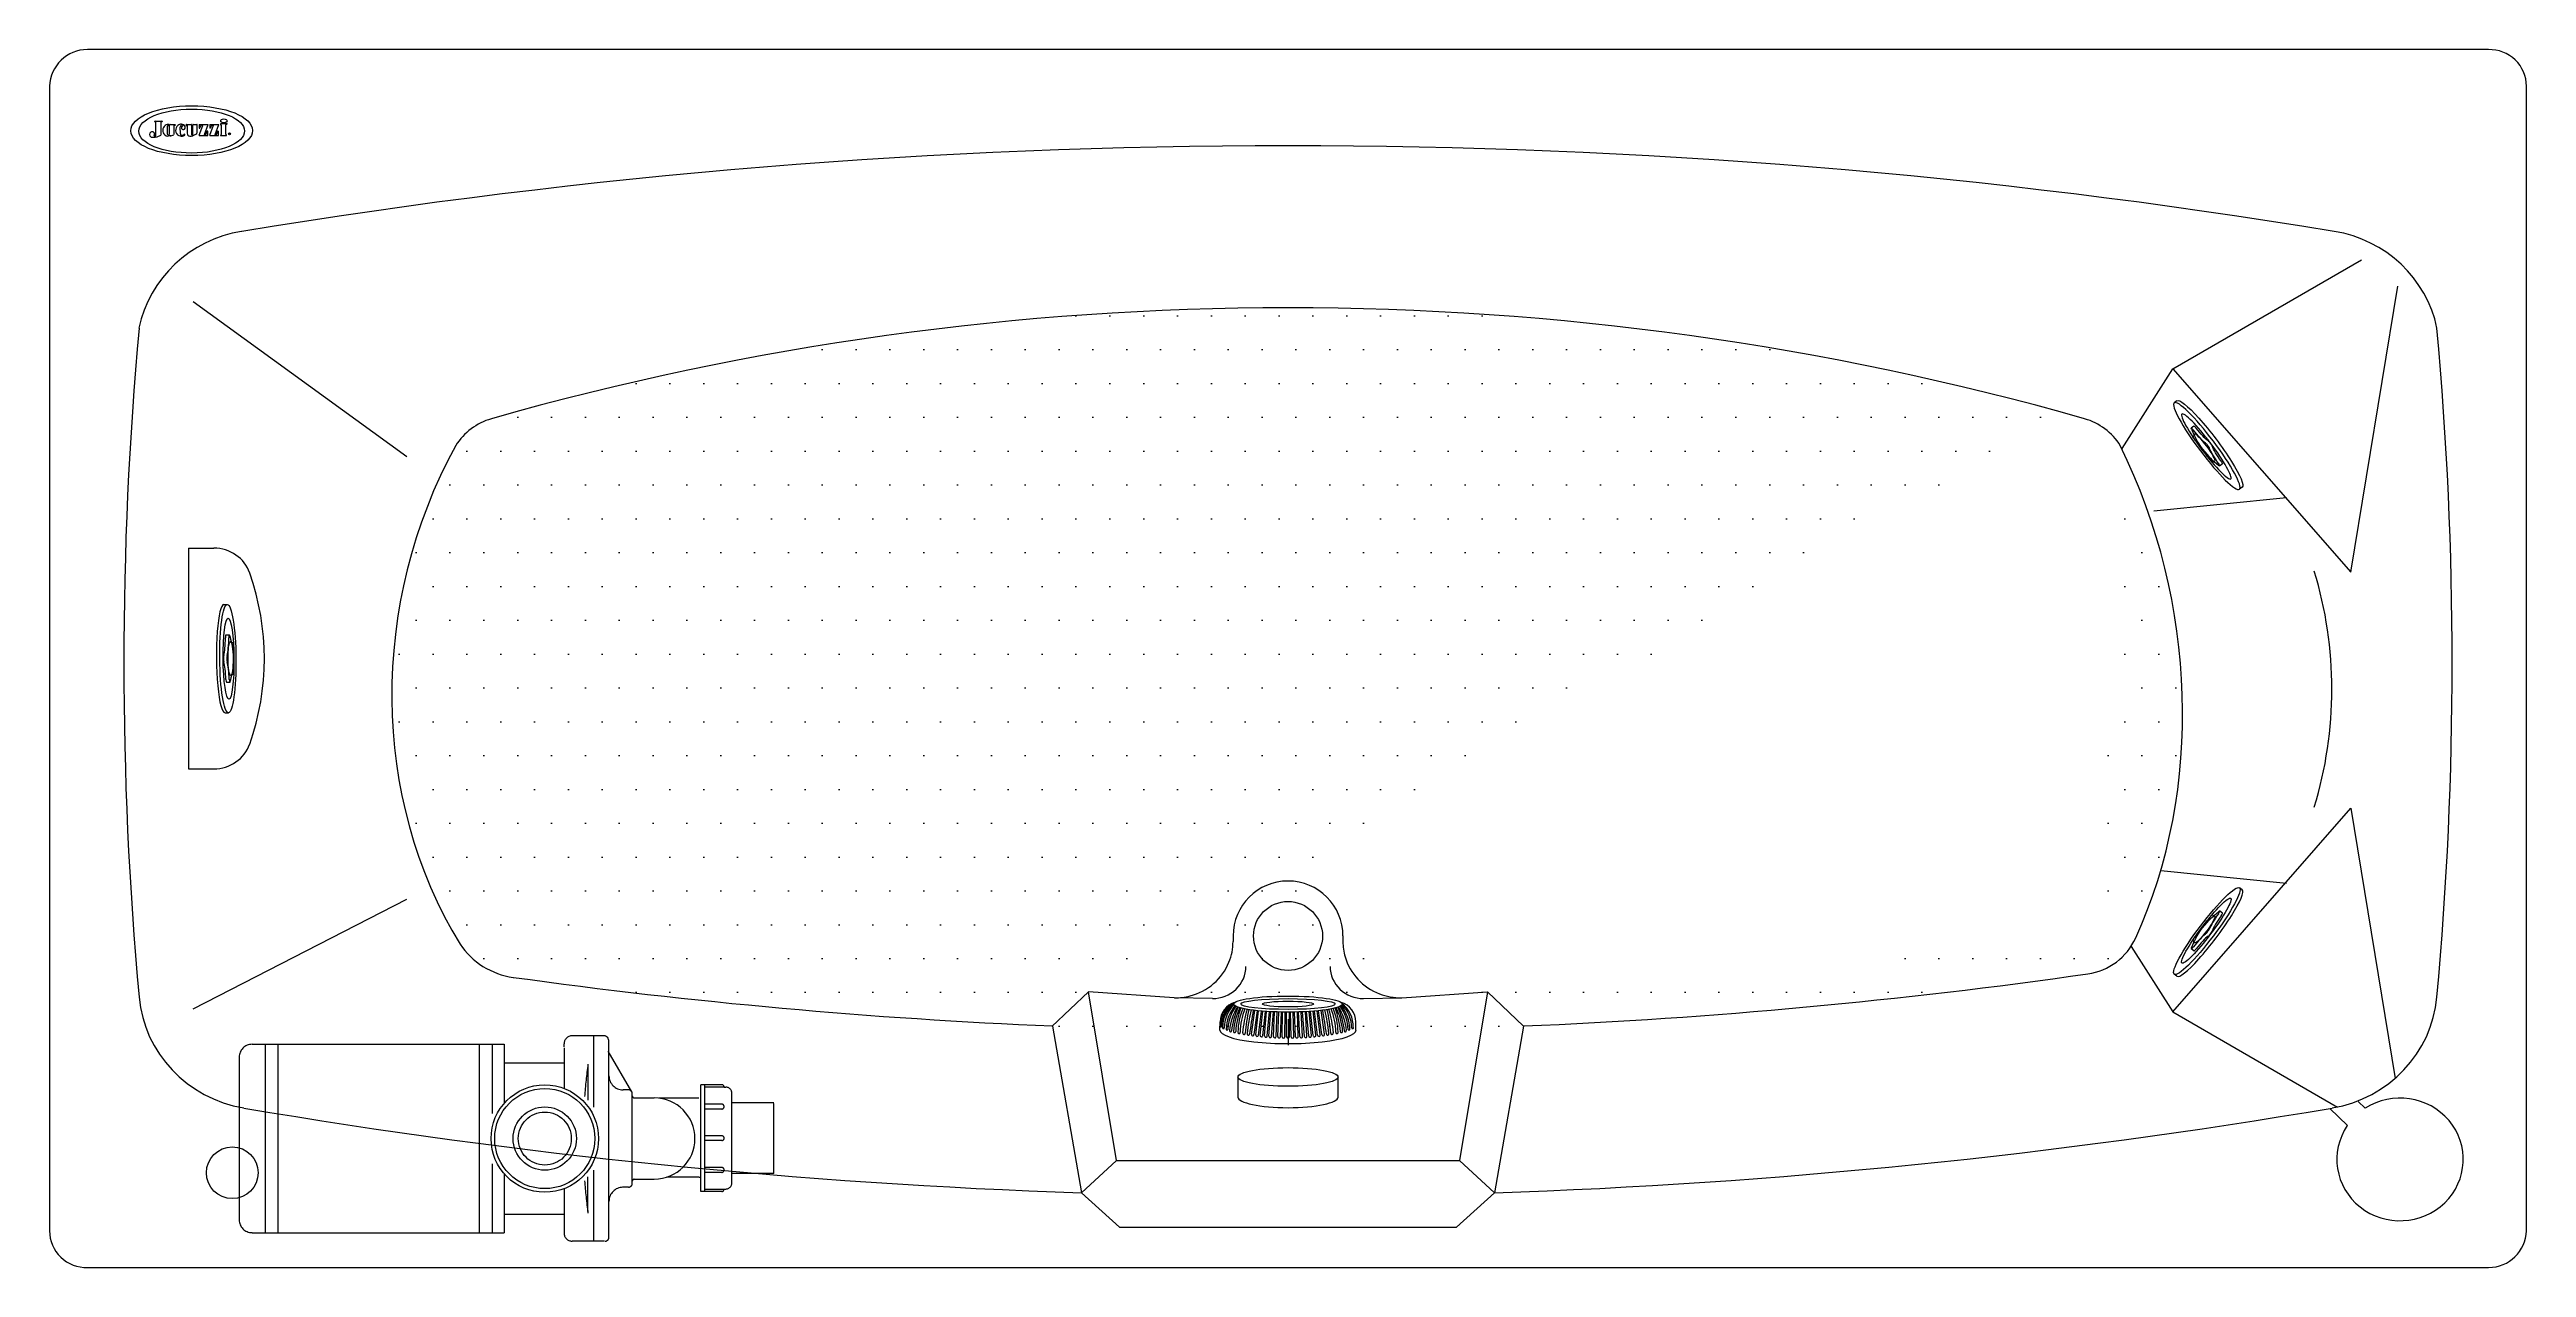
# Model space of a CAD drawing. Header units: millimetres. Extents: x -1262.3 to -1260.47, y 2203.29 to 2204.19.
import ezdxf
from ezdxf.enums import TextEntityAlignment as Align

# ---------------------------------------------------------------- set-up
doc = ezdxf.new("R2010")
doc.units = ezdxf.units.MM
doc.header["$LTSCALE"] = 10
doc.linetypes.add('HIDDEN', pattern=[0.375, 0.25, -0.125])
for name, color, linetype in [('CONTOR05', 7, 'Continuous'), ('dim1', 1, 'Continuous'), ('jacuzzi', 1, 'Continuous'), ('LCOTA02', 1, 'Continuous')]:
    doc.layers.add(name, color=color, linetype=linetype)
doc.styles.add('ROMANS', font='romans', dxfattribs={"height": 4})

# ---------------------------------------------------------------- blocks, each defined once
blk = doc.blocks.new('A$C1E5B20B9')
at = {"layer": 'LCOTA02'}
for p, q in [((12, 80), (17, 80)), ((14.6, 57.5), (19.6, 57.5)), ((14.6, 22.5), (20, 22.5)), ((12, 0), (17, 0))]:
    blk.add_line(p, q, dxfattribs=at)
for centre, major_axis, start_param, end_param in [((12, 40), (0, 40), 0, 3.141593), ((8.2, 59), (0, 19), 3.648269, 4.519872), ((14.6, 54.8), (0, 2.68), 6.283185, 7.661464), ((13.2, 59), (0, 19), 3.648269, 4.519872), ((19.6, 54.8), (0, 2.68), 5.533225, 7.661464), ((24, 70.7), (0, 19), 2.391632, 3.263235), ((11.3, 40), (0, 2.68), 0.506677, 2.634916), ((8.2, 21), (0, 19), 4.904906, 5.776509), ((16.3, 40), (0, 2.68), 0.506677, 2.634916), ((13.2, 21), (0, 19), 4.904906, 5.776509), ((24.8, 49.2), (0, 2.68), 4.276588, 6.404827), ((30.7, 40), (0, 19), 1.134995, 2.006598), ((14.6, 25.2), (0, 2.68), 1.763314, 3.141593), ((19.6, 25.2), (0, 2.68), 1.763314, 3.891553), ((24, 9.3), (0, 19), 6.161543, 7.033146), ((24.8, 30.8), (0, 2.68), 3.019951, 5.14819)]:
    blk.add_ellipse(centre, major_axis=major_axis, ratio=0.3, start_param=start_param, end_param=end_param, dxfattribs=at)
for centre, major_axis, ratio in [((17, 40), (0, 40), 0.3), ((18, 40), (0, 30), 0.266667), ((21, 40), (0, 12.5), 0.3)]:
    blk.add_ellipse(centre, major_axis=major_axis, ratio=ratio, dxfattribs=at)
blk = doc.blocks.new('A$C00053991')
at = {"layer": 'CONTOR05', "xscale": 0.5, "zscale": 0.5}
blk.add_blockref('A$C1E5B20B9', (0, 0), dxfattribs=at)
blk = doc.blocks.new('A$C691B2982')
at = {"layer": 'CONTOR05', "xscale": 0.1, "yscale": 0.1, "zscale": 0.1}
blk.add_blockref('A$C00053991', (0, 0), dxfattribs=at)
blk = doc.blocks.new('A$C159910E5')
at = {"layer": 'CONTOR05', "rotation": 270}
blk.add_blockref('A$C691B2982', (0, 1.45), dxfattribs=at)
blk = doc.blocks.new('A$C3BF32979')
at = {"layer": 'CONTOR05', "rotation": 314.9999999999977}
blk.add_blockref('A$C159910E5', (-0.4, 5.26), dxfattribs=at)
blk = doc.blocks.new('A$C1203195E')
at = {"layer": 'CONTOR05', "rotation": 135.5818886525813}
blk.add_blockref('A$C3BF32979', (4.89, 4.04), dxfattribs=at)

msp = doc.modelspace()

# ---------------------------------------------------------------- hatches: boundary and pattern name
at = {"layer": 'jacuzzi'}
h = msp.add_hatch(dxfattribs=at)
h.set_pattern_fill('DOTS', color=256, scale=0.4, style=0)
h.set_pattern_definition([(0, (-1261.344163, 2204.591536), (0.0125, 0.025), [0, -0.025])])
edge = h.paths.add_edge_path()
edge.add_ellipse((-1261.3875, 2201.965), major_axis=(-2.0938, 0), ratio=0.970664, start_angle=253.674, end_angle=286.326)
edge.add_arc((-1261.9635, 2203.8711), 0.046, 105.8716, 147.7397)
edge.add_ellipse((-1261.725, 2203.7307), major_axis=(0.1106, 0.3351), ratio=0.910961, start_angle=78.6004, end_angle=142.2915)
edge.add_ellipse((-1261.9519, 2203.5565), major_axis=(0.0561, 0), ratio=0.970664, start_angle=212.5592, end_angle=261.8519)
edge.add_ellipse((-1261.3875, 2207.3827), major_axis=(4.0381, 0), ratio=0.970664, start_angle=261.8519, end_angle=267.529)
edge.add_ellipse((-1261.3875, 2207.3827), major_axis=(4.0381, 0), ratio=0.970664, start_angle=272.471, end_angle=278.4156)
edge.add_ellipse((-1261.05, 2203.7307), major_axis=(-0.0971, 0.3688), ratio=0.836593, start_angle=225.7838, end_angle=283.4769)
edge.add_arc((-1260.8031, 2203.5507), 0.046, 278.1721, 335.6094)
edge.add_line((-1261.562, 2203.4663), (-1261.5349, 2203.4918))
edge.add_line((-1261.2134, 2203.4666), (-1261.2401, 2203.4918))
edge.add_line((-1261.3035, 2203.4875), (-1261.2401, 2203.4918))
edge.add_spline(control_points=[(-1261.3469, 2203.5291), (-1261.3469, 2203.5253), (-1261.3464, 2203.5215), (-1261.3435, 2203.5117), (-1261.3403, 2203.506), (-1261.3315, 2203.4965), (-1261.326, 2203.4928), (-1261.3148, 2203.4884), (-1261.3092, 2203.4875), (-1261.3036, 2203.4875)], knot_values=[3.141593, 3.141593, 3.141593, 3.141593, 3.41504, 3.41504, 3.874107, 3.874107, 4.333174, 4.333174, 4.726304, 4.726304, 4.726304, 4.726304], degree=3, periodic=0)
edge.add_arc((-1261.3875, 2203.5332), 0.0406, 0, 180)
edge.add_spline(control_points=[(-1261.4714, 2203.4875), (-1261.4675, 2203.4875), (-1261.4636, 2203.4879), (-1261.4534, 2203.4906), (-1261.4474, 2203.4937), (-1261.4375, 2203.5023), (-1261.4336, 2203.5078), (-1261.4291, 2203.5187), (-1261.4281, 2203.5239), (-1261.4281, 2203.5291)], knot_values=[1.556881, 1.556881, 1.556881, 1.556881, 1.832702, 1.832702, 2.299949, 2.299949, 2.767195, 2.767195, 3.141593, 3.141593, 3.141593, 3.141593], degree=3, periodic=0)
edge.add_line((-1261.4716, 2203.4875), (-1261.5349, 2203.4918))

# ---------------------------------------------------------------- linework, layer by layer
at = {"layer": 'dim1', "color": 3}
msp.add_lwpolyline([(-1260.5005, 2204.1882), (-1262.2745, 2204.1882, 0.405521), (-1262.3025, 2204.1611), (-1262.3025, 2203.3154, 0.42296), (-1262.2745, 2203.2882), (-1260.5005, 2203.2882, 0.405521), (-1260.4725, 2203.3154), (-1260.4725, 2204.1611, 0.42296), (-1260.5005, 2204.1882)], format="xyb", close=True, dxfattribs=at)
at = {"layer": 'jacuzzi'}
for p, q in [((-1262.2247, 2204.135), (-1262.2247, 2204.1352)), ((-1262.2245, 2204.1354), (-1262.2196, 2204.1354)), ((-1262.2243, 2204.1348), (-1262.2245, 2204.1348)), ((-1262.2241, 2204.1244), (-1262.2241, 2204.1346)), ((-1262.2196, 2204.1348), (-1262.2202, 2204.1348)), ((-1262.2202, 2204.1348), (-1262.2202, 2204.1253)), ((-1262.2194, 2204.1352), (-1262.2194, 2204.135)), ((-1262.2137, 2204.1325), (-1262.2137, 2204.1326)), ((-1262.2135, 2204.1328), (-1262.2099, 2204.1328)), ((-1262.2106, 2204.132), (-1262.2106, 2204.1254)), ((-1262.2099, 2204.1322), (-1262.2104, 2204.1322)), ((-1262.2097, 2204.1326), (-1262.2097, 2204.1324)), ((-1262.2058, 2204.1259), (-1262.2059, 2204.1311)), ((-1262.2025, 2204.1251), (-1262.2025, 2204.1257)), ((-1262.2015, 2204.1323), (-1262.2015, 2204.1327)), ((-1262.2014, 2204.1328), (-1262.1978, 2204.1328)), ((-1262.2014, 2204.1322), (-1262.201, 2204.1322)), ((-1262.2009, 2204.1321), (-1262.2009, 2204.1264)), ((-1262.1965, 2204.1328), (-1262.1936, 2204.1328)), ((-1262.192, 2204.1328), (-1262.192, 2204.1303)), ((-1262.192, 2204.125), (-1262.1892, 2204.1322)), ((-1262.1919, 2204.1329), (-1262.1854, 2204.1329)), ((-1262.1919, 2204.1302), (-1262.1916, 2204.1302)), ((-1262.1881, 2204.1254), (-1262.1853, 2204.1328)), ((-1262.1861, 2204.128), (-1262.1857, 2204.128)), ((-1262.1856, 2204.1249), (-1262.1856, 2204.1279)), ((-1262.1841, 2204.1328), (-1262.1841, 2204.1303)), ((-1262.1841, 2204.125), (-1262.1813, 2204.1323)), ((-1262.184, 2204.1329), (-1262.1775, 2204.1329)), ((-1262.184, 2204.1303), (-1262.1836, 2204.1303)), ((-1262.1802, 2204.1254), (-1262.1774, 2204.1328)), ((-1262.1782, 2204.128), (-1262.1778, 2204.128)), ((-1262.1777, 2204.1249), (-1262.1777, 2204.1279)), ((-1262.2135, 2204.1249), (-1262.2135, 2204.1244)), ((-1262.1919, 2204.1248), (-1262.1857, 2204.1248)), ((-1262.184, 2204.1248), (-1262.1778, 2204.1248)), ((-1262.1762, 2204.1249), (-1262.1762, 2204.125)), ((-1262.1761, 2204.1248), (-1262.1718, 2204.1248)), ((-1262.1717, 2204.1249), (-1262.1717, 2204.125)), ((-1260.7339, 2203.9524), (-1260.5945, 2204.0329)), ((-1262.0385, 2203.8873), (-1262.1963, 2204.0018)), ((-1260.6022, 2203.802), (-1260.5675, 2204.0133)), ((-1260.7712, 2203.8935), (-1260.7339, 2203.9524)), ((-1260.7339, 2203.9524), (-1260.6022, 2203.802)), ((-1260.7477, 2203.8474), (-1260.6499, 2203.8573)), ((-1262.1998, 2203.8198), (-1262.1998, 2203.6567)), ((-1262.1998, 2203.8198), (-1262.1811, 2203.8198)), ((-1262.1998, 2203.6567), (-1262.1811, 2203.6567)), ((-1260.7339, 2203.4771), (-1260.6022, 2203.6276)), ((-1260.6022, 2203.6276), (-1260.5695, 2203.428)), ((-1260.7427, 2203.5817), (-1260.6499, 2203.5723)), ((-1262.1963, 2203.4793), (-1262.0385, 2203.5605)), ((-1261.4281, 2203.5332), (-1261.4281, 2203.5291)), ((-1261.3469, 2203.5332), (-1261.3469, 2203.5291)), ((-1260.7646, 2203.5255), (-1260.7339, 2203.4771)), ((-1261.562, 2203.4663), (-1261.5349, 2203.4918)), ((-1261.5142, 2203.3672), (-1261.5349, 2203.4918)), ((-1261.4716, 2203.4875), (-1261.5349, 2203.4918)), ((-1261.4434, 2203.4871), (-1261.4716, 2203.4875)), ((-1261.3317, 2203.4871), (-1261.3035, 2203.4875)), ((-1261.3035, 2203.4875), (-1261.2401, 2203.4918)), ((-1261.2401, 2203.4918), (-1261.2608, 2203.3672)), ((-1261.2134, 2203.4666), (-1261.2401, 2203.4918)), ((-1261.5616, 2203.4666), (-1261.54, 2203.3435)), ((-1261.4378, 2203.4636), (-1261.4377, 2203.4697)), ((-1261.4378, 2203.4636), (-1261.4377, 2203.4697)), ((-1261.4145, 2203.4606), (-1261.4121, 2203.4782)), ((-1261.4126, 2203.4603), (-1261.4101, 2203.478)), ((-1261.4113, 2203.4602), (-1261.4092, 2203.4779)), ((-1261.4094, 2203.4599), (-1261.4072, 2203.4777)), ((-1261.4081, 2203.4598), (-1261.4062, 2203.4776)), ((-1261.4061, 2203.4596), (-1261.4042, 2203.4775)), ((-1261.4048, 2203.4594), (-1261.4033, 2203.4774)), ((-1261.4029, 2203.4593), (-1261.4013, 2203.4773)), ((-1261.4016, 2203.4592), (-1261.4003, 2203.4773)), ((-1261.3996, 2203.459), (-1261.3983, 2203.4772)), ((-1261.3983, 2203.459), (-1261.3974, 2203.4771)), ((-1261.3963, 2203.4588), (-1261.3954, 2203.4771)), ((-1261.395, 2203.4588), (-1261.3944, 2203.477)), ((-1261.3931, 2203.4587), (-1261.3924, 2203.477)), ((-1261.3918, 2203.4587), (-1261.3915, 2203.477)), ((-1261.3898, 2203.4587), (-1261.3895, 2203.477)), ((-1261.3885, 2203.4586), (-1261.3885, 2203.4769)), ((-1261.3875, 2203.4717), (-1261.3875, 2203.4524)), ((-1261.3865, 2203.4586), (-1261.3865, 2203.4769)), ((-1261.3852, 2203.4587), (-1261.3856, 2203.477)), ((-1261.3832, 2203.4587), (-1261.3836, 2203.477)), ((-1261.382, 2203.4587), (-1261.3826, 2203.477)), ((-1261.38, 2203.4588), (-1261.3806, 2203.477)), ((-1261.3787, 2203.4588), (-1261.3797, 2203.4771)), ((-1261.3767, 2203.459), (-1261.3777, 2203.4771)), ((-1261.3754, 2203.459), (-1261.3767, 2203.4772)), ((-1261.3735, 2203.4592), (-1261.3747, 2203.4773)), ((-1261.3722, 2203.4593), (-1261.3738, 2203.4773)), ((-1261.3702, 2203.4594), (-1261.3718, 2203.4774)), ((-1261.3689, 2203.4596), (-1261.3708, 2203.4775)), ((-1261.367, 2203.4598), (-1261.3688, 2203.4776)), ((-1261.3657, 2203.4599), (-1261.3679, 2203.4777)), ((-1261.3637, 2203.4602), (-1261.3659, 2203.4779)), ((-1261.3624, 2203.4603), (-1261.3649, 2203.478)), ((-1261.3605, 2203.4606), (-1261.3629, 2203.4782)), ((-1261.3373, 2203.4636), (-1261.3373, 2203.4697)), ((-1261.2134, 2203.4666), (-1261.235, 2203.3435)), ((-1260.7339, 2203.4771), (-1260.6121, 2203.4068)), ((-1261.4246, 2203.429), (-1261.4246, 2203.4142)), ((-1261.3504, 2203.4142), (-1261.3504, 2203.429)), ((-1260.6048, 2203.3931), (-1260.6178, 2203.4058)), ((-1260.5916, 2203.4059), (-1260.5968, 2203.411)), ((-1261.54, 2203.3435), (-1261.5142, 2203.3672)), ((-1261.5142, 2203.3672), (-1261.2608, 2203.3672)), ((-1261.235, 2203.3435), (-1261.2608, 2203.3672)), ((-1261.54, 2203.3435), (-1261.512, 2203.3179)), ((-1261.235, 2203.3435), (-1261.263, 2203.3179)), ((-1261.512, 2203.3179), (-1261.263, 2203.3179))]:
    msp.add_line(p, q, dxfattribs=at)
at = {"layer": 'jacuzzi', "linetype": 'HIDDEN'}
for p, q in [((-1262.1529, 2203.4532), (-1261.9665, 2203.4532)), ((-1262.1433, 2203.4532), (-1262.1433, 2203.3139)), ((-1262.1338, 2203.4532), (-1262.1338, 2203.3139)), ((-1261.9851, 2203.4532), (-1261.9851, 2203.3139)), ((-1261.9756, 2203.4532), (-1261.9756, 2203.4021)), ((-1261.9665, 2203.4532), (-1261.9665, 2203.4154)), ((-1261.9665, 2203.4532), (-1261.9665, 2203.4095)), ((-1261.9665, 2203.4511), (-1261.9665, 2203.4154)), ((-1261.9665, 2203.4511), (-1261.9665, 2203.4154)), ((-1261.9224, 2203.4512), (-1261.9224, 2203.4534)), ((-1261.9224, 2203.4512), (-1261.9224, 2203.4534)), ((-1261.8925, 2203.4594), (-1261.9166, 2203.4594)), ((-1261.9003, 2203.4068), (-1261.9003, 2203.4594)), ((-1261.8892, 2203.3105), (-1261.8892, 2203.4565)), ((-1262.1624, 2203.4436), (-1262.1624, 2203.3235)), ((-1261.9665, 2203.4394), (-1261.9224, 2203.4394)), ((-1261.9048, 2203.4375), (-1261.9048, 2203.4119)), ((-1261.8724, 2203.4181), (-1261.8897, 2203.4481)), ((-1261.8748, 2203.4195), (-1261.8788, 2203.4195)), ((-1261.872, 2203.3504), (-1261.872, 2203.4167)), ((-1261.8705, 2203.4136), (-1261.8557, 2203.4136)), ((-1261.8229, 2203.4133), (-1261.852, 2203.4133)), ((-1261.8213, 2203.3444), (-1261.8213, 2203.4233)), ((-1261.8183, 2203.3444), (-1261.8183, 2203.4233)), ((-1261.8041, 2203.4215), (-1261.8183, 2203.4215)), ((-1261.8041, 2203.4215), (-1261.8029, 2203.4215)), ((-1261.8041, 2203.4214), (-1261.8029, 2203.4214)), ((-1261.7984, 2203.3507), (-1261.7984, 2203.417)), ((-1261.7984, 2203.3506), (-1261.7984, 2203.4169)), ((-1261.7674, 2203.41), (-1261.7984, 2203.41)), ((-1261.7674, 2203.4058), (-1261.7674, 2203.4095)), ((-1261.7674, 2203.3577), (-1261.7674, 2203.4095)), ((-1261.7674, 2203.4021), (-1261.7674, 2203.4058)), ((-1261.7674, 2203.3576), (-1261.7674, 2203.4058)), ((-1261.9756, 2203.3648), (-1261.9756, 2203.3139)), ((-1261.9665, 2203.3574), (-1261.9665, 2203.3139)), ((-1261.9003, 2203.3077), (-1261.9003, 2203.3602)), ((-1261.7674, 2203.3577), (-1261.7984, 2203.3577)), ((-1261.7674, 2203.3576), (-1261.7984, 2203.3576)), ((-1261.9048, 2203.3295), (-1261.9048, 2203.3551)), ((-1261.8748, 2203.3475), (-1261.8792, 2203.3475)), ((-1261.8705, 2203.3535), (-1261.8557, 2203.3535)), ((-1261.8229, 2203.3549), (-1261.8465, 2203.3549)), ((-1261.822, 2203.3548), (-1261.8225, 2203.3548)), ((-1261.8183, 2203.3462), (-1261.8029, 2203.3462)), ((-1261.9665, 2203.3275), (-1261.9665, 2203.3139)), ((-1261.9224, 2203.3275), (-1261.9665, 2203.3275)), ((-1262.1529, 2203.3139), (-1261.9665, 2203.3139)), ((-1261.9224, 2203.3158), (-1261.9224, 2203.3137)), ((-1261.9224, 2203.3158), (-1261.9224, 2203.3137)), ((-1261.8997, 2203.3077), (-1261.9164, 2203.3077)), ((-1261.8997, 2203.3077), (-1261.9164, 2203.3077)), ((-1261.8925, 2203.3077), (-1261.9011, 2203.3077))]:
    msp.add_line(p, q, dxfattribs=at)
at = {"layer": 'jacuzzi'}
msp.add_lwpolyline([(-1262.2138, 2204.126), (-1262.2138, 2204.1312, 1), (-1262.2156, 2204.1312), (-1262.2156, 2204.126, 1)], format="xyb", close=True, dxfattribs=at)
for points in [[(-1262.1977, 2204.1327), (-1262.1977, 2204.1256, 0.135484), (-1262.1976, 2204.1255, 0.597309), (-1262.1966, 2204.1256, 0.11277), (-1262.1966, 2204.1256), (-1262.1966, 2204.1327)], [(-1262.1969, 2204.1245, 0.062974), (-1262.1938, 2204.1262, 0.257829), (-1262.1935, 2204.1268), (-1262.1935, 2204.1328)], [(-1262.1726, 2204.1333), (-1262.1761, 2204.1333, 0.414214), (-1262.1762, 2204.1332), (-1262.1762, 2204.1327, 0.414214), (-1262.1761, 2204.1326), (-1262.1758, 2204.1326, -0.414214), (-1262.1757, 2204.1325), (-1262.1757, 2204.1255)], [(-1262.1722, 2204.1255), (-1262.1722, 2204.1326, -0.309408), (-1262.1721, 2204.1328, 0.090701), (-1262.1712, 2204.1333, 0.365017), (-1262.1712, 2204.1335), (-1262.1713, 2204.1336, 0.451807), (-1262.1715, 2204.1337, -0.178007), (-1262.1727, 2204.1333)]]:
    msp.add_lwpolyline(points, format="xyb", dxfattribs=at)
at = {"layer": 'jacuzzi', "linetype": 'HIDDEN'}
for points in [[(-1261.9224, 2203.4505), (-1261.9224, 2203.4205)], [(-1261.8059, 2203.4233), (-1261.8213, 2203.4233)], [(-1261.8059, 2203.4089), (-1261.8183, 2203.4089)], [(-1261.8059, 2203.4053), (-1261.8183, 2203.4053)], [(-1261.8059, 2203.3856), (-1261.8183, 2203.3856)], [(-1261.8059, 2203.382), (-1261.8183, 2203.382)], [(-1261.8059, 2203.3621), (-1261.8183, 2203.3621)], [(-1261.8059, 2203.3585), (-1261.8183, 2203.3585)], [(-1261.9224, 2203.3464), (-1261.9224, 2203.3225), (-1261.9224, 2203.3158)], [(-1261.8059, 2203.3444), (-1261.8213, 2203.3444)], [(-1261.9224, 2203.3275), (-1261.9224, 2203.3225), (-1261.9224, 2203.3158)]]:
    msp.add_lwpolyline(points, dxfattribs=at)
at = {"layer": 'jacuzzi'}
for centre, radius in [((-1262.1695, 2204.126), 0.000795), ((-1261.3875, 2203.5332), 0.0255), ((-1262.1675, 2203.3582), 0.0191)]:
    msp.add_circle(centre, radius, dxfattribs=at)
at = {"layer": 'jacuzzi', "linetype": 'HIDDEN'}
for radius in [0.0397, 0.037, 0.0234, 0.0196]:
    msp.add_circle((-1261.9366, 2203.3835), radius, dxfattribs=at)
at = {"layer": 'jacuzzi'}
for centre, radius, start, end in [((-1262.2265, 2204.1255), 0.00211, 123.1177, 234.9462), ((-1262.2267, 2204.1257), 0.00184, 329.5256, 123.375), ((-1262.2245, 2204.1352), 0.000183, 90.1374, 180.1374), ((-1262.2245, 2204.135), 0.000183, 180.1374, 270.1374), ((-1262.2243, 2204.1346), 0.000183, 0.1374, 90.1374), ((-1262.2203, 2204.1253), 0.000183, 298.9605, 0.1374), ((-1262.2196, 2204.1352), 0.000183, 0.1374, 90.1374), ((-1262.2196, 2204.135), 0.000183, 270.1374, 0.1374), ((-1262.2145, 2204.1286), 0.00441, 126.4407, 231.623), ((-1262.2153, 2204.13), 0.0028, 60.0604, 132.4135), ((-1262.2138, 2204.1325), 0.0000913, 231.5927, 0.1374), ((-1262.2135, 2204.1326), 0.000183, 90.1374, 180.1374), ((-1262.2144, 2204.1318), 0.00749, 276.4234, 300.2236), ((-1262.2104, 2204.132), 0.000183, 90.1374, 180.1374), ((-1262.2099, 2204.1326), 0.000183, 0.1374, 90.1374), ((-1262.2099, 2204.1324), 0.000183, 270.1374, 0.1374), ((-1262.2049, 2204.1286), 0.00446, 127.2687, 242.4045), ((-1262.2051, 2204.1291), 0.00398, 88.737, 129.0901), ((-1262.2039, 2204.1311), 0.00197, 150.5747, 179.1498), ((-1262.2049, 2204.1258), 0.000927, 174.1917, 252.6762), ((-1262.2046, 2204.1314), 0.00116, 97.2494, 147.38), ((-1262.2037, 2204.1304), 0.00138, 110.4207, 290.8717), ((-1262.2051, 2204.1299), 0.00316, 29.6646, 87.6392), ((-1262.2047, 2204.1316), 0.000975, 50.9183, 96.4788), ((-1262.2043, 2204.1321), 0.000419, 289.1669, 44.2246), ((-1262.2045, 2204.1271), 0.00219, 295.4077, 324.9958), ((-1262.204, 2204.1307), 0.00178, 294.5309, 26.0445), ((-1262.2026, 2204.1257), 0.000114, 0.1374, 144.9958), ((-1262.2014, 2204.1327), 0.0000913, 90.1374, 180.1374), ((-1262.2014, 2204.1323), 0.0000913, 180.1374, 270.1374), ((-1262.201, 2204.1321), 0.0000913, 0.1374, 90.1374), ((-1262.1987, 2204.1264), 0.00214, 180.1374, 268.0606), ((-1262.1978, 2204.1327), 0.0000913, 0.1374, 90.1374), ((-1262.1965, 2204.1327), 0.0000913, 90.1374, 180.1374), ((-1262.1936, 2204.1328), 0.0000913, 0.1374, 90.1374), ((-1262.1919, 2204.1328), 0.0000913, 90.1374, 180.1374), ((-1262.1919, 2204.1303), 0.0000913, 180.1374, 270.1374), ((-1262.1916, 2204.1303), 0.0000913, 270.1374, 355.1962), ((-1262.1889, 2204.1301), 0.00256, 130.2947, 175.1962), ((-1262.1896, 2204.1308), 0.0016, 80.4748, 129.1422), ((-1262.1893, 2204.1323), 0.000114, 339.0669, 80.4748), ((-1262.188, 2204.1254), 0.000114, 159.0669, 274.2117), ((-1262.1882, 2204.1277), 0.00243, 274.2117, 281.3592), ((-1262.1888, 2204.1277), 0.00262, 294.9649, 3.9146), ((-1262.1861, 2204.1279), 0.000114, 90.1374, 183.9146), ((-1262.1857, 2204.1279), 0.0000913, 0.1374, 90.1374), ((-1262.1854, 2204.1328), 0.0000913, 339.0669, 90.1374), ((-1262.184, 2204.1328), 0.0000913, 90.1374, 180.1374), ((-1262.184, 2204.1303), 0.0000913, 180.1374, 270.1374), ((-1262.1836, 2204.1303), 0.0000913, 270.1374, 355.1962), ((-1262.181, 2204.1301), 0.00256, 130.2947, 175.1962), ((-1262.1816, 2204.1308), 0.0016, 80.4748, 129.1422), ((-1262.1814, 2204.1323), 0.000114, 339.0669, 80.4748), ((-1262.1801, 2204.1254), 0.000114, 159.0669, 274.2117), ((-1262.1803, 2204.1277), 0.00243, 274.2117, 281.3592), ((-1262.1809, 2204.1277), 0.00262, 294.9649, 3.9146), ((-1262.1782, 2204.1279), 0.000114, 90.1374, 183.9146), ((-1262.1778, 2204.1279), 0.0000913, 0.1374, 90.1374), ((-1262.1775, 2204.1328), 0.0000913, 339.0669, 90.1374), ((-1262.1761, 2204.1255), 0.000365, 262.3097, 0.1374), ((-1262.1718, 2204.1255), 0.000365, 180.1374, 273.7485), ((-1262.2267, 2204.1253), 0.00182, 234.9462, 260.3128), ((-1262.2258, 2204.1303), 0.00692, 260.3128, 285.5557), ((-1262.2247, 2204.1246), 0.000455, 149.5256, 195.9125), ((-1262.2245, 2204.1246), 0.000664, 195.9125, 246.2656), ((-1262.2246, 2204.1244), 0.000455, 246.2656, 297.3403), ((-1262.2246, 2204.1246), 0.000605, 297.3403, 316.6663), ((-1262.2246, 2204.1245), 0.000567, 320.3573, 351.2817), ((-1262.2295, 2204.1432), 0.0204, 285.6978, 296.9818), ((-1262.2153, 2204.1274), 0.00305, 228.5372, 304.3679), ((-1262.2049, 2204.1285), 0.00427, 241.8197, 289.4806), ((-1262.2047, 2204.1275), 0.00266, 258.7146, 294.357), ((-1262.2055, 2204.1287), 0.00467, 295.1404, 309.0463), ((-1262.2026, 2204.1251), 0.000114, 309.2685, 0.1374), ((-1262.1984, 2204.1285), 0.00421, 264.2109, 289.9875), ((-1262.1919, 2204.1249), 0.000114, 159.0669, 270.1374), ((-1262.1857, 2204.1249), 0.0000913, 270.1374, 0.1374), ((-1262.184, 2204.1249), 0.000114, 159.0669, 270.1374), ((-1262.1778, 2204.1249), 0.0000913, 270.1374, 0.1374), ((-1262.1761, 2204.125), 0.0000913, 82.3097, 180.1374), ((-1262.1761, 2204.1249), 0.0000913, 180.1374, 270.1374), ((-1262.1718, 2204.125), 0.0000913, 0.1374, 93.7485), ((-1262.1718, 2204.1249), 0.0000913, 270.1374, 0.1374), ((-1261.9635, 2203.8711), 0.046, 105.8716, 147.7397), ((-1260.8115, 2203.8711), 0.046, 32.2603, 74.1284), ((-1261.3875, 2203.5332), 0.0406, 0, 180), ((-1260.8031, 2203.5507), 0.046, 278.1721, 335.6094), ((-1261.4227, 2203.4696), 0.015, 105.4909, 179.5), ((-1261.421, 2203.4685), 0.0165, 113.122, 187.4137), ((-1261.4185, 2203.4676), 0.0181, 119.4273, 183.9522), ((-1261.414, 2203.4662), 0.0218, 127.8314, 181.6456), ((-1261.4103, 2203.4653), 0.0243, 134.3309, 180.2321), ((-1261.4044, 2203.4635), 0.0288, 140.6805, 178.3252), ((-1261.3989, 2203.4623), 0.0332, 145.1075, 176.9796), ((-1261.3936, 2203.4609), 0.0371, 147.5492, 176.0418), ((-1261.3821, 2203.4593), 0.0472, 153.2328, 175.4084), ((-1261.3852, 2203.4603), 0.0427, 152.3198, 176.6528), ((-1261.3682, 2203.4587), 0.0581, 158.528, 176.0922), ((-1261.3805, 2203.4618), 0.044, 156.1373, 179.444), ((-1261.3754, 2203.4618), 0.0474, 158.2863, 179.644), ((-1261.3467, 2203.4563), 0.0745, 162.2851, 175.8848), ((-1261.3087, 2203.4534), 0.1107, 166.75, 175.9055), ((-1261.273, 2203.4456), 0.1456, 166.9086, 173.8716), ((-1260.9594, 2203.4001), 0.4605, 170.2208, 172.4284), ((-1261.8156, 2203.4001), 0.4605, 7.5716, 9.7791), ((-1261.5021, 2203.4456), 0.1456, 6.1284, 13.0908), ((-1261.4663, 2203.4534), 0.1107, 4.0945, 13.2492), ((-1261.4283, 2203.4563), 0.0745, 4.1152, 17.7136), ((-1261.3996, 2203.4618), 0.0474, 0.356, 21.7114), ((-1261.3945, 2203.4618), 0.044, 0.556, 23.8599), ((-1261.4068, 2203.4587), 0.0581, 3.9078, 21.4695), ((-1261.3898, 2203.4603), 0.0427, 3.3472, 27.6765), ((-1261.3929, 2203.4593), 0.0472, 4.5916, 26.7633), ((-1261.3814, 2203.4609), 0.0371, 3.9582, 32.4452), ((-1261.3762, 2203.4623), 0.0332, 3.0204, 34.8844), ((-1261.3523, 2203.4696), 0.015, 0.5, 74.4472), ((-1261.3706, 2203.4635), 0.0288, 1.6748, 39.1263), ((-1261.3611, 2203.4662), 0.0218, 358.3544, 52.1082), ((-1261.3648, 2203.4653), 0.0243, 359.7679, 45.0739), ((-1261.437, 2203.4664), 0.000437, 185.1947, 359.2796), ((-1261.4352, 2203.4653), 0.000615, 158.3204, 352.6804), ((-1261.4326, 2203.4642), 0.000615, 158.3204, 352.6804), ((-1261.4299, 2203.4632), 0.000777, 163.1915, 347.3605), ((-1261.427, 2203.4626), 0.000853, 167.1949, 0.3983), ((-1261.4236, 2203.4619), 0.000886, 160.0987, 10.7386), ((-1261.42, 2203.4614), 0.000957, 166.4345, 352.6285), ((-1261.4168, 2203.4609), 0.000962, 167.9164, 353.337), ((-1261.4136, 2203.4604), 0.000966, 169.3777, 354.0441), ((-1261.4103, 2203.46), 0.000971, 170.818, 354.7502), ((-1261.4071, 2203.4596), 0.000976, 172.2368, 355.4561), ((-1261.4038, 2203.4593), 0.00098, 173.6339, 356.1623), ((-1261.4006, 2203.4591), 0.000985, 175.009, 356.8693), ((-1261.3973, 2203.4589), 0.00099, 176.3618, 357.5776), ((-1261.3941, 2203.4588), 0.000995, 177.6922, 358.2877), ((-1261.3908, 2203.4587), 0.001, 179, 359), ((-1261.3875, 2203.4586), 0.001, 180, 0), ((-1261.3842, 2203.4587), 0.001, 181, 1), ((-1261.381, 2203.4588), 0.000995, 181.7123, 2.3078), ((-1261.3777, 2203.4589), 0.00099, 182.4224, 3.6382), ((-1261.3745, 2203.4591), 0.000985, 183.1307, 4.991), ((-1261.3712, 2203.4593), 0.00098, 183.8377, 6.3661), ((-1261.3679, 2203.4596), 0.000976, 184.5439, 7.7632), ((-1261.3647, 2203.46), 0.000971, 185.2498, 9.182), ((-1261.3615, 2203.4604), 0.000966, 185.9559, 10.6223), ((-1261.3582, 2203.4609), 0.000962, 186.663, 12.0836), ((-1261.355, 2203.4614), 0.000957, 187.3715, 13.5655), ((-1261.3514, 2203.4619), 0.000886, 169.2614, 19.9013), ((-1261.348, 2203.4626), 0.000853, 179.6017, 12.8051), ((-1261.3452, 2203.4632), 0.000777, 192.6395, 16.8085), ((-1261.3424, 2203.4642), 0.000615, 187.3196, 21.6796), ((-1261.3398, 2203.4653), 0.000615, 187.3196, 21.6796)]:
    msp.add_arc(centre, radius, start, end, dxfattribs=at)
at = {"layer": 'jacuzzi', "linetype": 'HIDDEN'}
for centre, radius, start, end in [((-1262.1529, 2203.4436), 0.00954, 90, 180), ((-1261.9164, 2203.4534), 0.00601, 90, 180), ((-1261.9164, 2203.4534), 0.00601, 90, 180), ((-1261.8925, 2203.4565), 0.00286, 0, 90), ((-1261.4905, 2203.383), 0.4179, 172.3703, 175.6636), ((-1261.8788, 2203.4299), 0.0104, 180, 270), ((-1261.8748, 2203.4167), 0.00286, 0, 90), ((-1261.8705, 2203.415), 0.00145, 180, 270), ((-1261.8557, 2203.3835), 0.03, 270, 90), ((-1261.8059, 2203.4215), 0.0018, 0, 90), ((-1261.8029, 2203.417), 0.0045, 0, 90), ((-1261.8059, 2203.4071), 0.0018, 270, 90), ((-1261.8059, 2203.3838), 0.0018, 270, 90), ((-1261.8059, 2203.3603), 0.0018, 270, 90), ((-1261.4905, 2203.3839), 0.4179, 184.3364, 187.6297), ((-1261.8788, 2203.3371), 0.0104, 90, 180), ((-1261.8748, 2203.3504), 0.00286, 270, 0), ((-1261.8705, 2203.352), 0.00145, 90, 180), ((-1261.822, 2203.3541), 0.000743, 14.8583, 90), ((-1261.8059, 2203.3462), 0.0018, 270, 0), ((-1261.8029, 2203.3507), 0.0045, 270, 0), ((-1262.1529, 2203.3235), 0.00954, 180, 270), ((-1261.9164, 2203.3137), 0.00601, 180, 270), ((-1261.9164, 2203.3137), 0.00601, 180, 270), ((-1261.8921, 2203.3105), 0.00286, 270, 0)]:
    msp.add_arc(centre, radius, start, end, dxfattribs=at)
at = {"layer": 'jacuzzi'}
for centre, major_axis, ratio, start_param, end_param in [((-1262.1975, 2204.1283), (0.045, 0.0001), 0.408776, 3.141593, 9.424778), ((-1262.1975, 2204.128), (0.0391, 0.0001), 0.415223, 3.141593, 9.424778), ((-1262.1737, 2204.1355), (0.00235, 0.00001), 0.621803, 3.141593, 9.424778), ((-1261.3875, 2199.6429), (4.6095, 0), 0.970664, 1.402302, 1.739291), ((-1262.1449, 2203.9645), (-0.0934, 0), 0.970664, 4.880884, 6.084761), ((-1260.6302, 2203.9645), (0.0934, 0), 0.970664, 0.198425, 1.402302), ((-1261.3875, 2201.965), (-2.0938, 0), 0.970664, 4.427446, 4.997332), ((-1259.3484, 2203.7351), (2.8992, 0), 0.970664, 3.053628, 3.229558), ((-1263.4266, 2203.7351), (2.8992, 0), 0.970664, 6.19522, 6.37115), ((-1261.725, 2203.7307), (0.1106, 0.3351), 0.910961, 1.371836, 2.483455), ((-1261.05, 2203.7307), (-0.0971, 0.3688), 0.836593, 3.94067, 4.947606), ((-1262.1811, 2203.7926), (0.028, 0), 0.970664, 0.330297, 1.570796), ((-1262.3445, 2203.7382), (0.2007, 0), 0.970664, 5.952888, 6.613483), ((-1260.9161, 2203.7156), (0.212, 0.212), 1, 5.202788, 5.792786), ((-1262.1811, 2203.6839), (0.028, 0), 0.970664, 4.712389, 5.952888), ((-1261.9519, 2203.5565), (0.0561, 0), 0.970664, 3.709859, 4.570178), ((-1261.443, 2203.5107), (-0.0244, 0), 0.970664, 1.556881, 3.141593), ((-1261.332, 2203.5107), (-0.0244, 0), 0.970664, 0, 1.584711), ((-1261.3875, 2207.3827), (4.0381, 0), 0.970664, 4.755515, 4.85927), ((-1262.1428, 2203.4959), (-0.0939, 0), 0.970664, 0.087965, 1.397342), ((-1261.3875, 2207.3827), (4.0381, 0), 0.970664, 4.570178, 4.669263), ((-1260.6322, 2203.4959), (-0.0939, 0), 0.970664, 1.744251, 3.053627), ((-1261.3875, 2203.4636), (-0.0503, 0), 0.198307, 6.281174, 9.428239), ((-1261.3875, 2203.4142), (0.0371, 0), 0.213184, 3.141593, 6.283185), ((-1260.5659, 2203.3681), (-0.0467, 0), 0.970664, 5.699145, 11.579615), ((-1261.3875, 2207.6802), (-4.4704, 0), 0.970664, 1.397342, 1.536676), ((-1261.3875, 2207.6802), (-4.4704, 0), 0.970664, 1.604916, 1.744251)]:
    msp.add_ellipse(centre, major_axis=major_axis, ratio=ratio, start_param=start_param, end_param=end_param, dxfattribs=at)
for centre, major_axis, ratio in [((-1261.3875, 2203.4829), (-0.04, 0), 0.1484), ((-1261.3875, 2203.4829), (-0.0349, 0), 0.114375), ((-1261.3875, 2203.4829), (-0.0189, 0), 0.112344), ((-1261.3875, 2203.429), (-0.0371, 0), 0.186255)]:
    msp.add_ellipse(centre, major_axis=major_axis, ratio=ratio, dxfattribs=at)
for points, knots in [([(-1261.4714, 2203.4875), (-1261.4675, 2203.4875), (-1261.4636, 2203.4879), (-1261.4534, 2203.4906), (-1261.4474, 2203.4937), (-1261.4375, 2203.5023), (-1261.4336, 2203.5078), (-1261.4291, 2203.5187), (-1261.4281, 2203.5239), (-1261.4281, 2203.5291)], [1.556881, 1.556881, 1.556881, 1.556881, 1.832702, 1.832702, 2.299949, 2.299949, 2.767195, 2.767195, 3.141593, 3.141593, 3.141593, 3.141593]), ([(-1261.3469, 2203.5291), (-1261.3469, 2203.5253), (-1261.3464, 2203.5215), (-1261.3435, 2203.5117), (-1261.3403, 2203.506), (-1261.3315, 2203.4965), (-1261.326, 2203.4928), (-1261.3148, 2203.4884), (-1261.3092, 2203.4875), (-1261.3036, 2203.4875)], [3.141593, 3.141593, 3.141593, 3.141593, 3.41504, 3.41504, 3.874107, 3.874107, 4.333174, 4.333174, 4.726304, 4.726304, 4.726304, 4.726304])]:
    msp.add_open_spline(points, degree=3, knots=knots, dxfattribs=at)

# ---------------------------------------------------------------- block references
at = {"layer": 'jacuzzi', "extrusion": (0, 0, -1), "xscale": 0.009999999999923116, "yscale": 0.01000000000021828, "zscale": -0.01000000000000079, "rotation": 322.4063034757256}
msp.add_blockref('A$C1203195E', (1260.6775, 2203.8688), dxfattribs=at)
at = {"layer": 'jacuzzi', "xscale": 0.009999999999990905, "yscale": 0.01000000000021828, "zscale": 0.01000000000010459}
msp.add_blockref('A$C1203195E', (-1262.1793, 2203.6982), dxfattribs=at)
at = {"layer": 'jacuzzi', "xscale": 0.01000000000010328, "yscale": 0.009999999999923116, "zscale": 0.0100000000000707, "rotation": 142.4063034765203}
msp.add_blockref('A$C1203195E', (-1260.6775, 2203.5633), dxfattribs=at)

# ---------------------------------------------------------------- texts
at = {"layer": 'jacuzzi', "style": 'ROMANS'}
msp.add_text('R', height=0.000796, rotation=0.1374, dxfattribs=at).set_placement((-1262.1695, 2204.126), align=Align.MIDDLE_CENTER)

doc.saveas('drawing.dxf')
